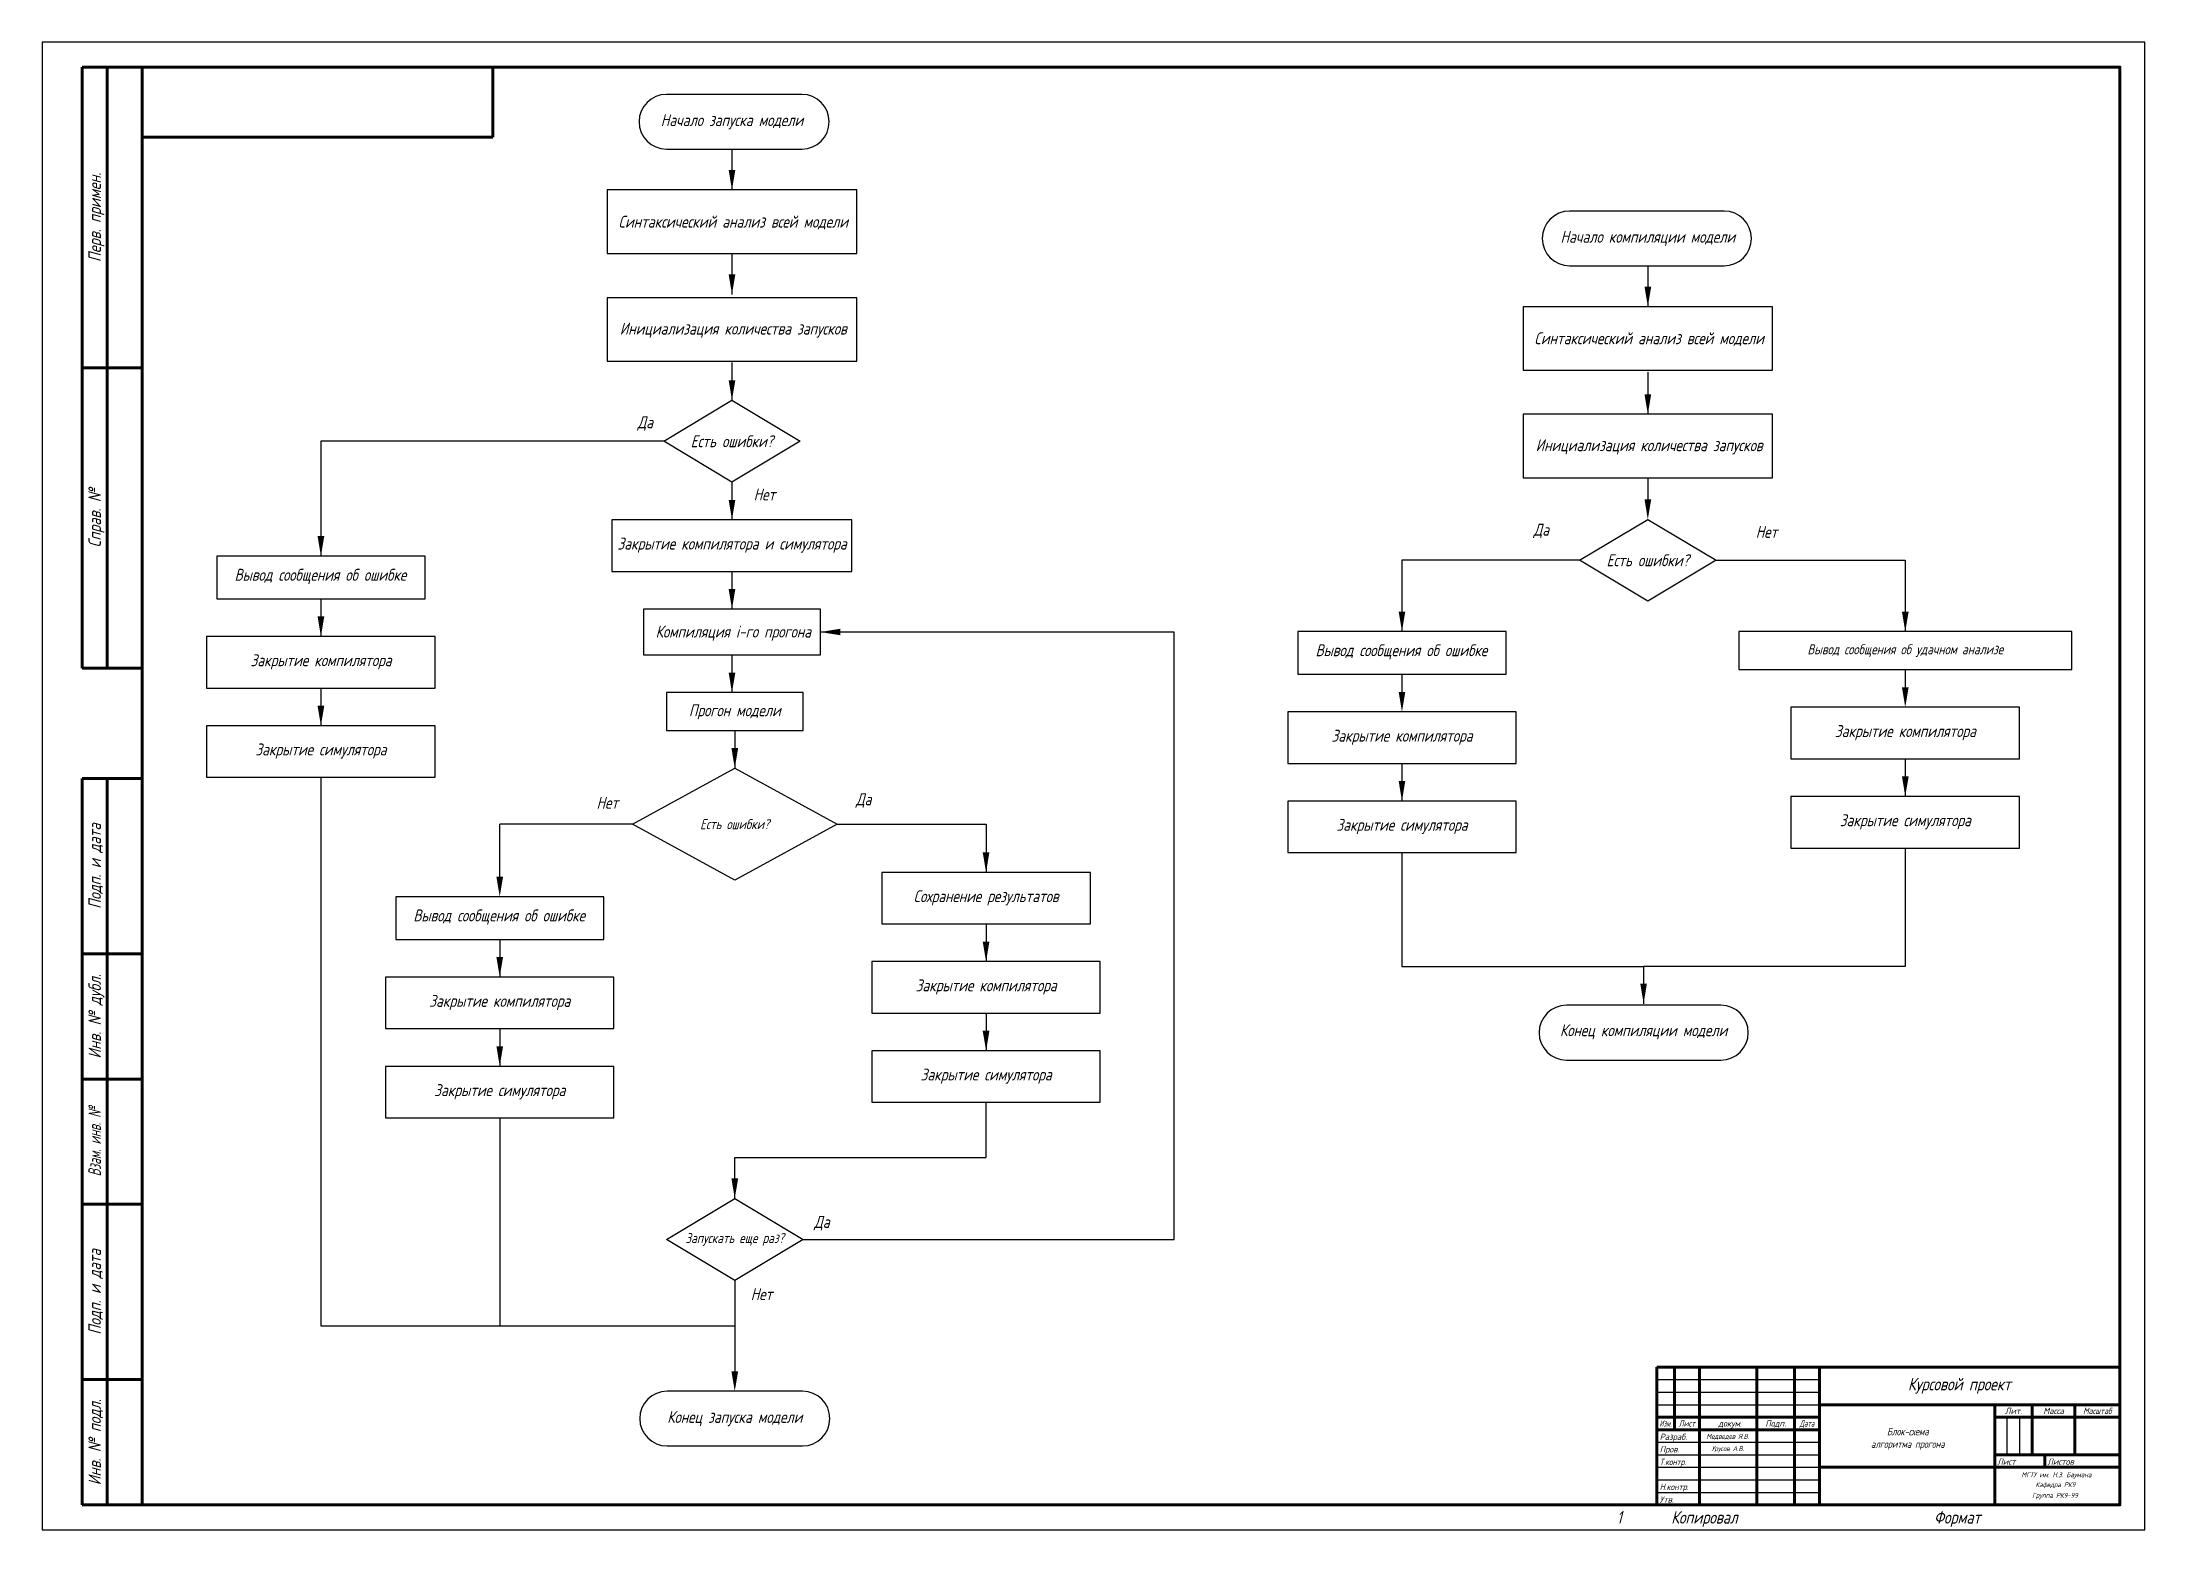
# Model space of a CAD drawing. Header units: millimetres. Extents: x 7434 to 16916, y 795 to 4488.
# Drawn here: x 10416 to 12516, y 1261 to 2746 of the extents above; entities that cross this region are included whole.
import ezdxf
from ezdxf.enums import TextEntityAlignment as Align

# ---------------------------------------------------------------- set-up
doc = ezdxf.new("R2010")
doc.units = ezdxf.units.MM
doc.layers.add('Блок-схема', color=7, linetype='Continuous')
doc.layers.add('Соединительная_линия', color=7, linetype='Continuous')
doc.styles.add('GOST 2.304', font='CS_Gost2304.shx', dxfattribs={"oblique": 15})

msp = doc.modelspace()

# ---------------------------------------------------------------- texts
at = {"color": 7, "linetype": 'Continuous', "lineweight": 25, "style": 'GOST 2.304', "oblique": 15}
for s, p in [('Перв. примен.', (10468.9, 2570.6)), ('Справ. №', (10468.9, 2270.6)), ('Подп. и дата', (10468.9, 1923.1)), ('Инв. № дубл.', (10468.9, 1773.1)), ('Подп. и дата', (10468.9, 1498.1)), ('Инв. № подл.', (10468.9, 1348.1))]:
    msp.add_text(s, height=12.5, rotation=90, dxfattribs=at).set_placement(p, align=Align.MIDDLE_CENTER)
at = {"color": 7, "linetype": 'Continuous', "lineweight": 25, "style": 'GOST 2.304', "oblique": 15, "width": 0.8}
msp.add_text('Взам. инв. №', height=12.5, rotation=90, dxfattribs=at).set_placement((10468.9, 1648.1), align=Align.MIDDLE_CENTER)
at = {"color": 7, "linetype": 'Continuous', "lineweight": 25, "style": 'GOST 2.304', "oblique": 15}
for s, width, p in [('Изм.', 0.75, (12037.6, 1366.9)), ('Лист', 0.9, (12058.9, 1366.9)), ('Дата', 0.8, (12178.9, 1366.9)), ('Масштаб', 0.91954, (12468.9, 1379.4))]:
    msp.add_text(s, height=6.25, dxfattribs=dict(at, width=width)).set_placement(p, align=Align.MIDDLE_CENTER)
for s, height, p in [(' докум.', 6.25, (12100.1, 1366.9)), ('Подп.', 6.25, (12147.6, 1366.9)), ('Лит.', 6.25, (12385.1, 1379.4)), ('Масса', 6.25, (12425.1, 1379.4)), ('1', 12.5, (11991.4, 1273.1))]:
    msp.add_text(s, height=height, dxfattribs=at).set_placement(p, align=Align.MIDDLE_CENTER)
for s, p in [('Разраб.', (12031.8, 1350.4)), ('Пров.', (12031.8, 1337.9)), ('Лист', (12368.9, 1325.6)), ('Листов', (12418.9, 1325.6)), ('Утв.', (12031.8, 1287.9))]:
    msp.add_text(s, height=6.25, dxfattribs=at).set_placement(p)
for s, width, p in [('Т.контр.', 0.9, (12031.8, 1325.4)), ('Н.контр.', 0.95, (12031.8, 1300.4))]:
    msp.add_text(s, height=6.25, dxfattribs=dict(at, width=width)).set_placement(p)
for s, p in [('Копировал', (12076.4, 1266.9)), ('Формат', (12328.9, 1266.9))]:
    msp.add_text(s, height=12.5, dxfattribs=at).set_placement(p, align=Align.CENTER)
at = {"color": 7, "char_height": 11.91, "attachment_point": 5, "style": 'GOST 2.304'}
for s, insert, width in [('{\\C7;Да}', (11018.7, 2364.9), 54.523), ('{\\C7;Нет}', (11137.7, 2294.1), 54.523), ('{\\C7;Да}', (11913.5, 2257.7), 54.523), ('{\\C7;Нет}', (12138.4, 2256.7), 45.36), ('{\\C7;Да}', (11236.8, 1988.6), 54.523), ('{\\C7;Нет}', (10980.8, 1986.4), 54.523), ('{\\C7;Да}', (11195.1, 1566.8), 54.523), ('{\\C7;Нет}', (11134.8, 1495.9), 54.523)]:
    msp.add_mtext(s, dxfattribs=dict(at, insert=insert, width=width))
at = {"color": 7, "attachment_point": 5, "style": 'GOST 2.304'}
for s, insert, char_height in [('\\A1;Курсовой проект', (12331, 1404.4), 12.5), ('\\A1;Медведев Я.В.', (12099.7, 1353.5), 5), ('\\A1;Урусов А.В.', (12099.7, 1341.1), 5), ('\\A1;Блок-схема \\Pалгоритма прогона', (12279.5, 1351.5), 7.5), ('\\A1;МГТУ им. Н.Э. Баумана', (12428, 1315), 5), ('\\A1;Кафедра РК9', (12426.9, 1305.1), 5), ('\\A1;Группа РК9-99', (12426.5, 1294.4), 5)]:
    msp.add_mtext(s, dxfattribs=dict(at, insert=insert, char_height=char_height))
at = {"layer": 'Блок-схема', "color": 7, "attachment_point": 5, "style": 'GOST 2.304'}
for s, insert, char_height, width in [('Начало запуска модели', (11105.3, 2666.1), 11.906, 184.055), ('{\\C7;Синтаксический анализ всей модели}', (11106.6, 2565.4), 11.906, 230.529), ('Начало компиляции модели', (12019.9, 2549.7), 11.906, 213.401), ('{\\C7;Инициализация количества запусков}', (11106.6, 2458), 11.906, 230.529), ('{\\C7;Синтаксический анализ всей модели}', (12021.2, 2449), 11.906, 230.529), ('{\\C7;Есть ошибки?}', (11105.3, 2347.2), 11.906, 113.589), ('{\\C7;Инициализация количества запусков}', (12021.2, 2341.6), 11.906, 230.529), ('{\\C7;Закрытие компилятора и симулятора}', (11105.4, 2243.4), 11.906, 230.529), ('{\\C7;Есть ошибки?}', (12019.9, 2228.4), 11.906, 113.589), ('{\\C7;Вывод сообщения об ошибке}', (10694.3, 2212.3), 11.906, 230.529), ('{\\C7;Компиляция i-го прогона}', (11106.6, 2155.6), 11.906, 230.529), ('{\\C7;Вывод сообщения об ошибке}', (11773.8, 2137), 11.906, 230.529), ('{\\C7;Вывод сообщения об удачном анализе}', (12277, 2138.2), 10, 332.62), ('{\\C7;Закрытие компилятора }', (10694.9, 2127), 11.906, 230.529), ('{\\C7;Прогон модели}', (11108.1, 2077), 11.906, 136.307), ('{\\C7;Закрытие компилятора }', (11774.4, 2051.7), 11.906, 230.529), ('{\\C7;Закрытие компилятора }', (12277.1, 2056.3), 11.906, 230.529), ('{\\C7;Закрытие симулятора }', (10694.8, 2038), 11.906, 230.529), ('{\\C7;Закрытие симулятора }', (12277, 1967.3), 11.906, 230.529), ('{\\C7;Есть ошибки?}', (11108.1, 1965), 10, 150.677), ('{\\C7;Закрытие симулятора }', (11774.4, 1962.7), 11.906, 230.529), ('{\\C7;Сохранение результатов}', (11359.1, 1891.5), 11.906, 230.529), ('{\\C7;Вывод сообщения об ошибке}', (10872.8, 1872.3), 11.906, 230.529), ('{\\C7;Закрытие компилятора }', (11359.1, 1802.5), 11.906, 230.529), ('{\\C7;Закрытие компилятора }', (10873.4, 1787), 11.906, 230.529), ('Конец компиляции модели', (12015.7, 1757.7), 11.906, 187.913), ('{\\C7;Закрытие симулятора }', (10873.4, 1697.9), 11.906, 230.529), ('{\\C7;Закрытие симулятора }', (11359.1, 1713.5), 11.906, 230.529), ('{\\C7;Запускать еще раз?}', (11108.1, 1550.5), 10, 113.589), ('Конец запуска модели', (11108.1, 1371.7), 11.906, 136.307)]:
    msp.add_mtext(s, dxfattribs=dict(at, insert=insert, char_height=char_height, width=width))

# ---------------------------------------------------------------- linework, layer by layer
at = {"color": 7, "linetype": 'Continuous', "lineweight": 60}
for p, q in [((10456.4, 2120.6), (10456.4, 2720.6)), ((10456.4, 2720.6), (10516.4, 2720.6)), ((10481.4, 2120.6), (10481.4, 2720.6)), ((10516.4, 2720.6), (10516.4, 2120.6)), ((10516.4, 2720.6), (10516.4, 2650.6)), ((10866.4, 2720.6), (10516.4, 2720.6)), ((10866.4, 2650.6), (10866.4, 2720.6)), ((10516.4, 2650.6), (10866.4, 2650.6)), ((10456.4, 2420.6), (10516.4, 2420.6)), ((10456.4, 2120.6), (10516.4, 2120.6)), ((10456.4, 1285.6), (10456.4, 2010.6)), ((10516.4, 2010.6), (10456.4, 2010.6)), ((10481.4, 1285.6), (10481.4, 2010.6)), ((10516.4, 2010.6), (10516.4, 1285.6)), ((10516.4, 1835.6), (10456.4, 1835.6)), ((10516.4, 1710.6), (10456.4, 1710.6)), ((10516.4, 1585.6), (10456.4, 1585.6)), ((10516.4, 1410.6), (10456.4, 1410.6)), ((12028.9, 1423.1), (12491.4, 1423.1)), ((12028.9, 1285.6), (12028.9, 1423.1)), ((12046.4, 1360.6), (12046.4, 1423.1)), ((12071.4, 1285.6), (12071.4, 1423.1)), ((12128.9, 1285.6), (12128.9, 1423.1)), ((12166.4, 1285.6), (12166.4, 1423.1)), ((12191.4, 1285.6), (12191.4, 1423.1)), ((12491.4, 1285.6), (12491.4, 1423.1)), ((12028.9, 1373.1), (12191.4, 1373.1)), ((12191.4, 1385.6), (12491.4, 1385.6)), ((12366.4, 1285.6), (12366.4, 1385.6)), ((12366.4, 1373.1), (12491.4, 1373.1)), ((12403.9, 1335.6), (12403.9, 1385.6)), ((12446.4, 1335.6), (12446.4, 1385.6)), ((12028.9, 1360.6), (12191.4, 1360.6)), ((12191.4, 1323.1), (12491.4, 1323.1)), ((12366.4, 1335.6), (12491.4, 1335.6)), ((12416.4, 1323.1), (12416.4, 1335.6)), ((10516.4, 1285.6), (10456.4, 1285.6)), ((12028.9, 1285.6), (12491.4, 1285.6))]:
    msp.add_line(p, q, dxfattribs=at)
at = {"color": 7, "lineweight": 30}
for p, q in [((11037.2, 2347.2), (10694.8, 2347.2)), ((10694.8, 2347.2), (10694.8, 2232.5)), ((11546.9, 2156.8), (11193.7, 2156.8)), ((11546.9, 1550.5), (11546.9, 2156.8)), ((10694.8, 2011.9), (10694.8, 1464.3)), ((11005.9, 1965), (10873.4, 1965)), ((10873.4, 1912.5), (10873.4, 1965)), ((11210.4, 1965), (11359.1, 1965)), ((11359.1, 1965), (11359.1, 1916.9)), ((11359.1, 1632.2), (11359.1, 1687.4)), ((10873.4, 1671.9), (10873.4, 1464.3)), ((11108.1, 1632.2), (11359.1, 1632.2)), ((11108.1, 1591.4), (11108.1, 1632.2)), ((11176.3, 1550.5), (11546.9, 1550.5)), ((10694.8, 1464.3), (10873.4, 1464.3)), ((10873.4, 1464.3), (11108.1, 1464.3))]:
    msp.add_line(p, q, dxfattribs=at)
at = {"color": 7, "linetype": 'Continuous', "lineweight": 25}
for p, q in [((12028.9, 1410.6), (12191.4, 1410.6)), ((12028.9, 1398.1), (12191.4, 1398.1)), ((12028.9, 1385.6), (12191.4, 1385.6)), ((12378.9, 1335.6), (12378.9, 1373.1)), ((12391.4, 1335.6), (12391.4, 1373.1)), ((12028.9, 1348.1), (12191.4, 1348.1)), ((12028.9, 1335.6), (12191.4, 1335.6)), ((12028.9, 1323.1), (12191.4, 1323.1)), ((12028.9, 1310.6), (12191.4, 1310.6)), ((12028.9, 1298.1), (12191.4, 1298.1)), ((12516.4, 1260.6), (12516.4, 1285.6))]:
    msp.add_line(p, q, dxfattribs=at)
msp.add_lwpolyline([(10416.4, 1260.6), (12516.4, 1260.6), (12516.4, 2745.6), (10416.4, 2745.6), (10416.4, 1260.6)], dxfattribs=at)
at = {"color": 7, "linetype": 'Continuous', "lineweight": 60}
msp.add_lwpolyline([(10516.4, 1285.6), (12491.4, 1285.6), (12491.4, 2720.6), (10516.4, 2720.6), (10516.4, 1285.6)], dxfattribs=at)
at = {"color": 7}
for points in [[(11108.7, 2618), (11105.3, 2598), (11102, 2618)], [(11108.7, 2513.8), (11105.3, 2493.8), (11102, 2513.8)], [(12023.3, 2501.5), (12019.9, 2481.5), (12016.6, 2501.5)], [(11108.7, 2408.1), (11105.3, 2388.1), (11102, 2408.1)], [(12023.3, 2394.1), (12019.9, 2374.1), (12016.6, 2394.1)], [(12023.3, 2289.2), (12019.9, 2269.2), (12016.6, 2289.2)], [(11108.7, 2288.7), (11105.3, 2268.7), (11102, 2288.7)], [(10698.2, 2252.5), (10694.8, 2232.5), (10691.5, 2252.5)], [(11108.7, 2199.7), (11105.3, 2179.7), (11102, 2199.7)], [(10698.2, 2172.3), (10694.8, 2152.3), (10691.5, 2172.3)], [(11777.7, 2177.2), (11774.4, 2157.2), (11771.1, 2177.2)], [(12280.4, 2177.2), (12277, 2157.2), (12273.7, 2177.2)], [(11213.7, 2153.5), (11193.7, 2156.8), (11213.7, 2160.1)], [(11108.7, 2116.3), (11105.3, 2096.3), (11102, 2116.3)], [(12280.4, 2101.7), (12277, 2081.7), (12273.7, 2101.7)], [(10698.2, 2083.3), (10694.8, 2063.3), (10691.5, 2083.3)], [(11777.7, 2097), (11774.4, 2077), (11771.1, 2097)], [(11111.5, 2040.9), (11108.1, 2020.9), (11104.8, 2040.9)], [(11777.7, 2008), (11774.4, 1988), (11771.1, 2008)], [(12280.4, 2012.7), (12277, 1992.7), (12273.7, 2012.7)], [(11362.4, 1936.9), (11359.1, 1916.9), (11355.7, 1936.9)], [(10876.7, 1912.5), (10873.4, 1892.5), (10870.1, 1912.5)], [(10876.7, 1832.3), (10873.4, 1812.3), (10870.1, 1832.3)], [(11362.4, 1847.8), (11359.1, 1827.8), (11355.7, 1847.8)], [(12019, 1805.8), (12015.7, 1785.8), (12012.4, 1805.8)], [(10876.7, 1743.3), (10873.4, 1723.3), (10870.1, 1743.3)], [(11362.4, 1758.8), (11359.1, 1738.8), (11355.7, 1758.8)], [(11111.5, 1611.4), (11108.1, 1591.4), (11104.8, 1611.4)], [(11111.5, 1419), (11108.1, 1399), (11104.8, 1419)]]:
    msp.add_solid(points, dxfattribs=at)
at = {"layer": 'Блок-схема', "color": 7, "linetype": 'Continuous', "lineweight": 30}
for points in [[(11039.8, 2638.8), (11175.1, 2638.8, 1), (11175.1, 2693.4), (11039.8, 2693.4, 1)], [(11941.8, 2522.4), (12096.1, 2522.4, 1), (12096.1, 2576.9), (11941.8, 2576.9, 1)], [(11938.6, 1729.6), (12092.9, 1729.6, 1), (12092.9, 1784.2), (11938.6, 1784.2, 1)], [(11040.5, 1344.4), (11175.8, 1344.4, 1), (11175.8, 1399), (11040.5, 1399, 1)]]:
    msp.add_lwpolyline(points, format="xyb", close=True, dxfattribs=at)
for points in [[(10980.8, 2534.7), (11229.9, 2534.7), (11229.9, 2598), (10980.8, 2598)], [(10980.8, 2427.2), (11229.9, 2427.2), (11229.9, 2490.5), (10980.8, 2490.5)], [(11895.4, 2418.3), (12144.5, 2418.3), (12144.5, 2481.5), (11895.4, 2481.5)], [(11037.2, 2347.2), (11105.3, 2388.1), (11173.5, 2347.2), (11105.3, 2306.3)], [(11895.4, 2310.8), (12144.5, 2310.8), (12144.5, 2374.1), (11895.4, 2374.1)], [(11895.4, 2310.8), (12144.5, 2310.8), (12144.5, 2374.1), (11895.4, 2374.1)], [(10985.4, 2217.3), (11225.1, 2217.3), (11225.1, 2268.7), (10985.4, 2268.7)], [(11951.8, 2228.4), (12019.9, 2269.2), (12088.1, 2228.4), (12019.9, 2187.5)], [(10590.9, 2189.9), (10798.8, 2189.9), (10798.8, 2232.5), (10590.9, 2232.5)], [(11017, 2133.9), (11193.7, 2133.9), (11193.7, 2179.7), (11017, 2179.7)], [(10580.7, 2100.9), (10808.9, 2100.9), (10808.9, 2152.3), (10580.7, 2152.3)], [(11670.5, 2114.6), (11878.3, 2114.6), (11878.3, 2157.2), (11670.5, 2157.2)], [(12110.7, 2119.3), (12443.3, 2119.3), (12443.3, 2157.2), (12110.7, 2157.2)], [(11040, 2058.5), (11176.3, 2058.5), (11176.3, 2096.3), (11040, 2096.3)], [(12162.9, 2030.2), (12391.1, 2030.2), (12391.1, 2081.7), (12162.9, 2081.7)], [(10580.7, 2011.9), (10808.9, 2011.9), (10808.9, 2063.3), (10580.7, 2063.3)], [(11660.3, 2025.6), (11888.5, 2025.6), (11888.5, 2077), (11660.3, 2077)], [(11005.9, 1965), (11108.1, 2020.9), (11210.4, 1965), (11108.1, 1909.2)], [(11660.3, 1936.6), (11888.5, 1936.6), (11888.5, 1988), (11660.3, 1988)], [(12162.9, 1941.2), (12391.1, 1941.2), (12391.1, 1992.7), (12162.9, 1992.7)], [(11254.9, 1865.4), (11463.3, 1865.4), (11463.3, 1916.9), (11254.9, 1916.9)], [(10769.5, 1849.9), (10977.3, 1849.9), (10977.3, 1892.5), (10769.5, 1892.5)], [(11245, 1776.4), (11473.1, 1776.4), (11473.1, 1827.8), (11245, 1827.8)], [(10759.3, 1760.9), (10987.5, 1760.9), (10987.5, 1812.3), (10759.3, 1812.3)], [(10759.3, 1671.9), (10987.5, 1671.9), (10987.5, 1723.3), (10759.3, 1723.3)], [(11244.9, 1687.4), (11473.1, 1687.4), (11473.1, 1738.8), (11244.9, 1738.8)], [(11040, 1550.5), (11108.1, 1591.4), (11176.3, 1550.5), (11108.1, 1509.6)]]:
    msp.add_lwpolyline(points, close=True, dxfattribs=at)
at = {"layer": 'Соединительная_линия', "color": 7, "linetype": 'Continuous', "lineweight": 30}
for p, q in [((11105.3, 2638.8), (11105.3, 2598)), ((11105.3, 2534.7), (11105.3, 2493.8)), ((12019.9, 2522.4), (12019.9, 2481.5)), ((11105.3, 2425.7), (11105.3, 2388.1)), ((12019.9, 2416.2), (12019.9, 2374.1)), ((12019.9, 2310.8), (12019.9, 2289.2)), ((11105.3, 2306.3), (11105.3, 2268.7)), ((11105.3, 2217.3), (11105.3, 2179.7)), ((10694.8, 2189.9), (10694.8, 2152.3)), ((11105.3, 2133.9), (11105.3, 2096.3)), ((10694.8, 2100.9), (10694.8, 2063.3)), ((11774.4, 2114.6), (11774.4, 2085.2)), ((12277, 2119.3), (12277, 2089.8)), ((11108.1, 2058.5), (11108.1, 2020.9)), ((11774.4, 2025.6), (11774.4, 1988)), ((12277, 2030.2), (12277, 1992.7)), ((10873.4, 1849.9), (10873.4, 1812.3)), ((11359.1, 1865.4), (11359.1, 1827.8)), ((11359.1, 1776.4), (11359.1, 1738.8)), ((10873.4, 1760.9), (10873.4, 1723.3)), ((11108.1, 1509.6), (11108.1, 1419))]:
    msp.add_line(p, q, dxfattribs=at)
for points in [[(11951.8, 2228.4), (11774.4, 2228.4), (11774.4, 2157.2)], [(12088.1, 2228.4), (12277, 2228.4), (12277, 2157.2)], [(11774.4, 1936.6), (11774.4, 1823), (12015.7, 1823), (12015.7, 1785.8)], [(12277, 1941.2), (12277, 1823), (12015.7, 1823), (12015.7, 1785.8)]]:
    msp.add_lwpolyline(points, dxfattribs=at)

msp.set_redraw_order([(e.dxf.handle, doc.entitydb.next_handle()) for e in msp.query("TEXT MTEXT ATTDEF DIMENSION ARC_DIMENSION")])  # texts and dimensions are drawn at this point

doc.saveas('drawing.dxf')
